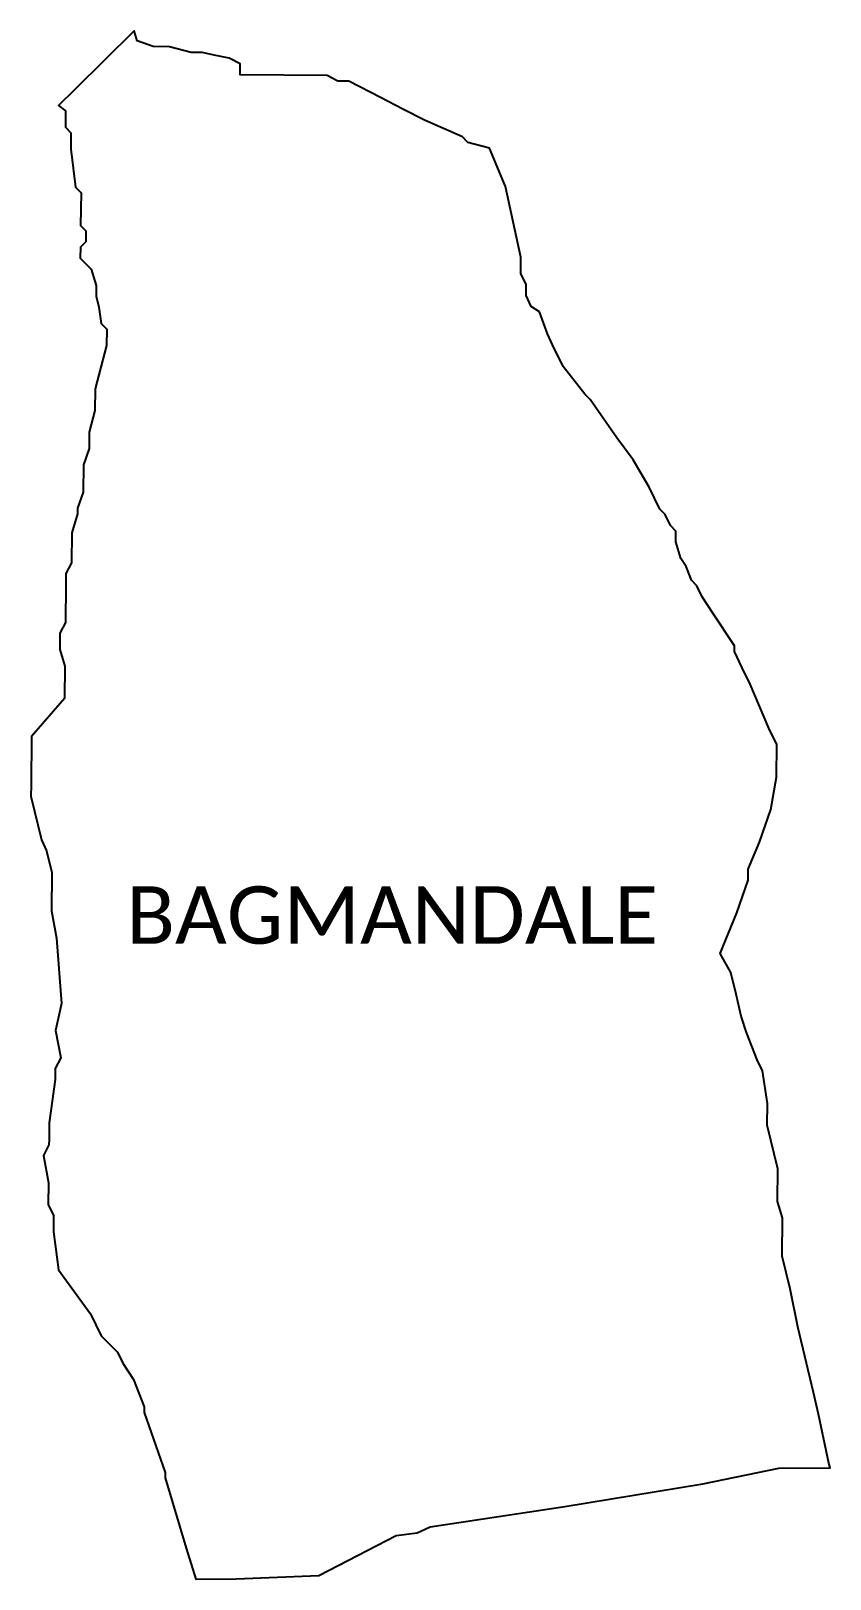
# Model space of a CAD drawing. Header units: metres. Extents: x 289004 to 294704, y 1989666 to 1993048.
# Drawn here: x 293007 to 294704, y 1989762 to 1993048 of the extents above; entities that cross this region are included whole.
import ezdxf

# ---------------------------------------------------------------- set-up
doc = ezdxf.new("R2010")
doc.units = ezdxf.units.M
doc.header["$MEASUREMENT"] = 0
doc.layers.add('VILLAGE BOUNDRY', color=10, linetype='Continuous')
doc.layers.add('VILLAGE NAME', color=250, linetype='Continuous')
doc.styles.get("Standard").update_dxf_attribs({"font": 'simplex.shx'})

msp = doc.modelspace()

# ---------------------------------------------------------------- texts
at = {"layer": 'VILLAGE NAME', "insert": (293209.3, 1991232.9), "char_height": 122.1, "attachment_point": 1}
msp.add_mtext_dynamic_manual_height_columns('{\\fCalibri|b0|i0|c0|p34;BAGMANDALE}', width=1528.622, gutter_width=0.814, heights=[0], dxfattribs=at)

# ---------------------------------------------------------------- linework, layer by layer
at = {"layer": 'VILLAGE BOUNDRY'}
msp.add_lwpolyline([(294455.1, 1991812.7), (294432.4, 1991847.6), (294421.1, 1991870.9), (294409.7, 1991882.6), (294398.4, 1991911.6), (294387, 1991929), (294375.9, 1991963.8), (294376.1, 1991986.9), (294364.7, 1991998.5), (294353.4, 1992021.8), (294342, 1992033.4), (294319.4, 1992079.9), (294285.4, 1992138), (294251.2, 1992184.6), (294194.3, 1992266.1), (294182.9, 1992277.7), (294137.3, 1992336), (294114.7, 1992382.4), (294103.4, 1992405.7), (294086.5, 1992452.1), (294069.4, 1992463.8), (294058.1, 1992487), (294058.3, 1992510.1), (294047, 1992533.3), (294047.4, 1992568), (294014.4, 1992718.5), (293980.6, 1992799.7), (293934.5, 1992811.8), (293923.1, 1992823.4), (293842.6, 1992858.9), (293796.7, 1992882.6), (293750.7, 1992906.2), (293681.8, 1992941.6), (293658.7, 1992941.8), (293635.7, 1992953.6), (293450.9, 1992955.6), (293451.2, 1992978.7), (293428.2, 1992990.5), (293399.4, 1992996.6), (293370.6, 1993002.7), (293347.5, 1993002.9), (293301.4, 1993015), (293266.7, 1993015.4), (293232.2, 1993027.3), (293226, 1993048.5), (293100.1, 1992924.4), (293065.2, 1992890.1), (293080.5, 1992878.7), (293080.1, 1992844.1), (293091.5, 1992832.4), (293091.5, 1992797.7), (293101.8, 1992716.8), (293113.3, 1992705.1), (293112.5, 1992635.8), (293123.9, 1992624.1), (293123.7, 1992601), (293112, 1992589.6), (293111.8, 1992566.5), (293134.6, 1992543.2), (293145.8, 1992508.4), (293145.5, 1992485.3), (293151.1, 1992462.1), (293156.4, 1992427.4), (293167.9, 1992415.7), (293167.5, 1992381.1), (293155.5, 1992335), (293143.4, 1992288.9), (293142.9, 1992242.7), (293130.9, 1992196.7), (293130.5, 1992162), (293118.6, 1992127.5), (293117.9, 1992069.7), (293106, 1992035.2), (293105.9, 1992023.7), (293093.9, 1991983.4), (293093.2, 1991919.8), (293081.4, 1991896.9), (293081.2, 1991873.8), (293080.3, 1991792.9), (293068.5, 1991770), (293068.2, 1991735.3), (293079.3, 1991700.5), (293078.6, 1991631.2), (293008.4, 1991551.1), (293007.3, 1991447.2), (293007, 1991424.1), (293029.1, 1991331.4), (293040.4, 1991308.2), (293051.5, 1991261.9), (293050.6, 1991181), (293061.6, 1991123.1), (293071.6, 1990984.4), (293059.4, 1990926.8), (293070.4, 1990868.9), (293058.6, 1990845.9), (293058.6, 1990822.8), (293045.8, 1990730.6), (293045.4, 1990695.9), (293045.3, 1990684.4), (293033.5, 1990661.4), (293044.4, 1990603.5), (293043.9, 1990557.3), (293055.2, 1990534.1), (293054.8, 1990499.4), (293065.5, 1990418.5), (293133.8, 1990325.3), (293156.4, 1990278.9), (293179.3, 1990255.5), (293190.7, 1990243.9), (293202, 1990220.6), (293224.7, 1990185.7), (293236, 1990156.7), (293247.2, 1990127.7), (293247.1, 1990116.2), (293291.9, 1989988.6), (293291.8, 1989977.1), (293336.5, 1989827.9), (293357.3, 1989762.5), (293443, 1989762.9), (293617.9, 1989770), (293782.5, 1989854.8), (293826.7, 1989860.9), (293854.8, 1989873.1), (294140.3, 1989916.2), (294433.6, 1989964.6), (294594.6, 1989998.1), (294703.6, 1989998.5), (294701.4, 1990008.1), (294679.4, 1990112.3), (294668.3, 1990158.6), (294635.2, 1990297.6), (294618.7, 1990378.6), (294602.1, 1990448.1), (294603, 1990529), (294591.8, 1990563.8), (294592.6, 1990633.1), (294570.4, 1990725.7), (294570.9, 1990771.9), (294560.2, 1990841.3), (294548.9, 1990864.5), (294526.4, 1990922.5), (294515.2, 1990957.3), (294504.1, 1991003.7), (294493.1, 1991050), (294470.4, 1991090.6), (294506, 1991176.9), (294529.9, 1991245.9), (294530.1, 1991269), (294553.8, 1991326.5), (294577.7, 1991395.6), (294590, 1991464.8), (294590.7, 1991534.1), (294573.8, 1991568.9), (294534.3, 1991661.8), (294517.4, 1991696.6), (294500.6, 1991731.4), (294500.6, 1991743)], close=True, dxfattribs=at)

msp.set_redraw_order([(e.dxf.handle, doc.entitydb.next_handle()) for e in msp.query("TEXT MTEXT ATTDEF DIMENSION ARC_DIMENSION")])  # texts and dimensions are drawn at this point

doc.saveas('drawing.dxf')
